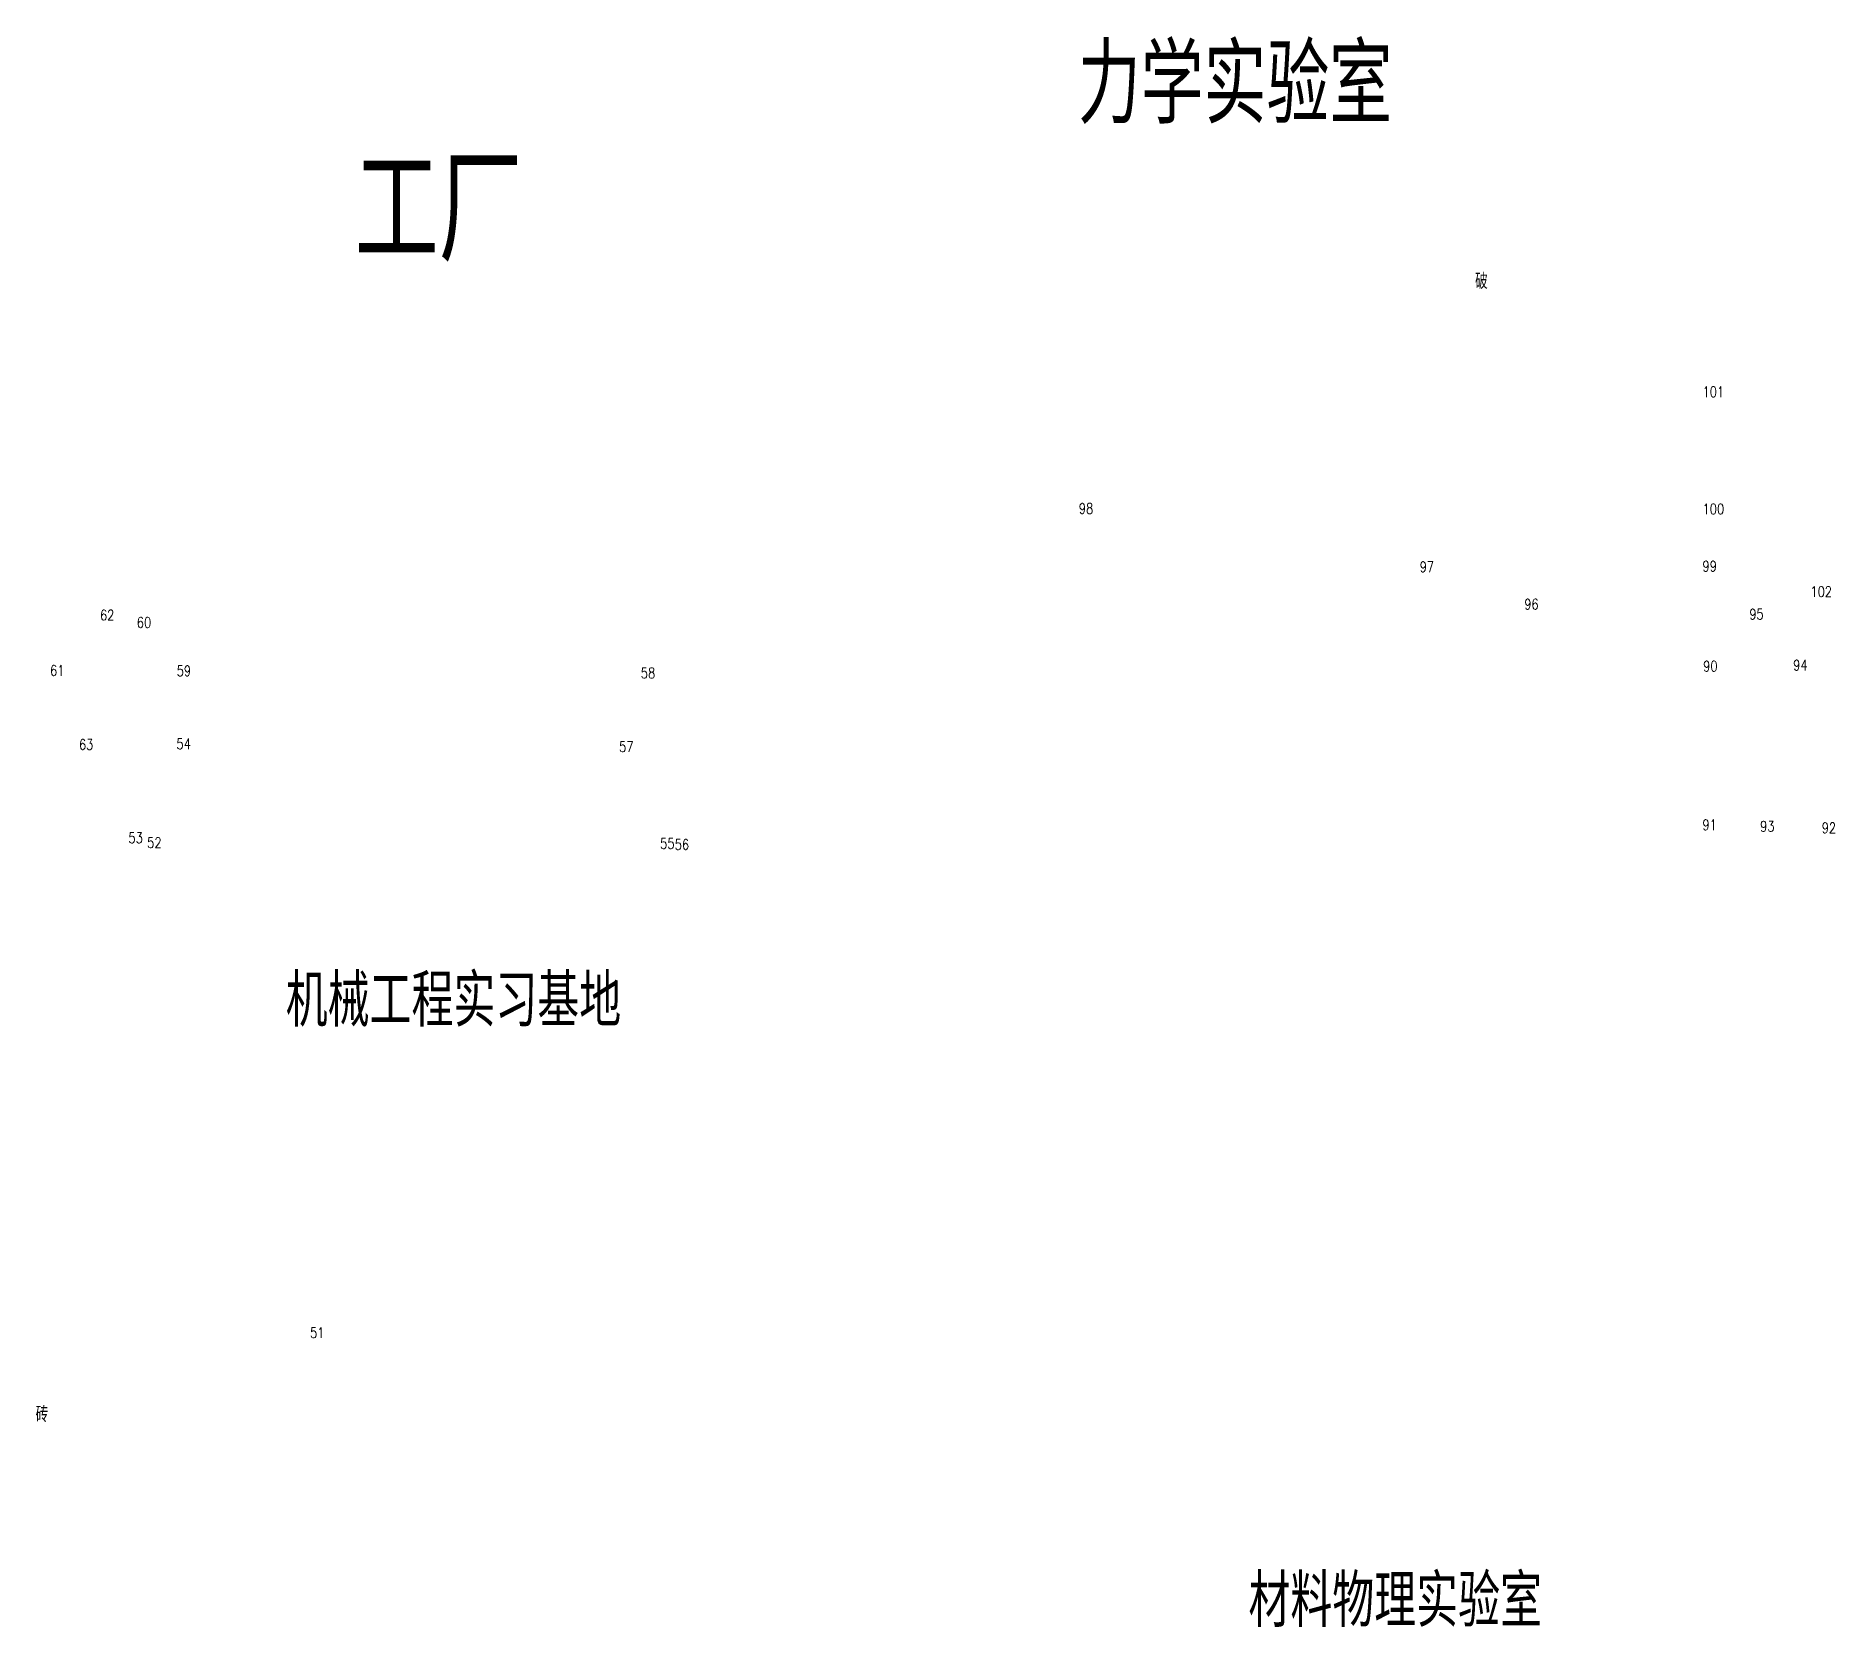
# Model space of a CAD drawing. Extents: x -992 to 2561, y -723 to 1492.
# Drawn here: x -159.4 to 12.2, y -694.9 to -543.1 of the extents above; entities that cross this region are included whole.
import ezdxf
from ezdxf.enums import TextEntityAlignment as Align

# ---------------------------------------------------------------- set-up
doc = ezdxf.new("R2010")
doc.units = 0
doc.header["$LTSCALE"] = 0.5
doc.linetypes.add('X5', pattern=[3, 2, -1])
doc.layers.add('JMD', color=6, linetype='CONTINUOUS')
doc.layers.add('ZDH', color=1, linetype='CONTINUOUS')
doc.styles.add('HZ', font='rs.shx', dxfattribs={"width": 0.8, "bigfont": 'hztxt.shx'})

msp = doc.modelspace()

# ---------------------------------------------------------------- texts
at = {"layer": 'JMD', "linetype": 'Continuous', "style": 'HZ', "width": 0.8}
for s, height, p in [('力学实验室', 7.5, (-45, -547.35)), ('工厂', 10, (-120.98, -559.62, -8.92)), ('机械工程实习基地', 5, (-119.57, -634.87, -8.92)), ('材料物理实验室', 5, (-29.72, -692.11, -8.92))]:
    msp.add_text(s, height=height, dxfattribs=at).set_placement(p, align=Align.MIDDLE)
at = {"layer": 'JMD', "linetype": 'X5', "style": 'HZ', "width": 0.8}
msp.add_text('破', height=1.5, dxfattribs=at).set_placement((-21.5, -566.45, -8.92), align=Align.MIDDLE)
msp.add_text('破', height=1.5, dxfattribs=at).set_placement((-21.5, -566.45, -8.92), align=Align.MIDDLE)
at = {"layer": 'JMD', "linetype": 'Continuous', "style": 'HZ', "width": 0.8}
msp.add_text('砖', height=1.5, dxfattribs=at).set_placement((-158.23, -674.61, -8.92), align=Align.MIDDLE_RIGHT)
msp.add_text('砖', height=1.5, dxfattribs=at).set_placement((-158.23, -674.61, -8.92), align=Align.MIDDLE_RIGHT)
at = {"layer": 'ZDH', "linetype": 'Continuous', "style": 'HZ', "width": 0.8}
for s, p in [('101', (-0.4, -577.58, -0.97)), ('101', (-0.4, -577.58, -0.97)), ('98', (-59.9, -588.72, -1.65)), ('98', (-59.9, -588.72, -1.65)), ('98', (-59.9, -588.72, -1.65)), ('98', (-59.9, -588.72, -1.65)), ('100', (-0.4, -588.76, -0.58)), ('100', (-0.4, -588.76, -0.58)), ('97', (-27.39, -594.28, -0.39)), ('97', (-27.39, -594.28, -0.39)), ('99', (-0.41, -594.21, -0.46)), ('99', (-0.41, -594.21, -0.46)), ('96', (-17.41, -597.84, -0.42)), ('96', (-17.41, -597.84, -0.42)), ('102', (9.89, -596.64, -0.46)), ('102', (9.89, -596.64, -0.46)), ('62', (-153.29, -598.88, 0.45)), ('62', (-153.29, -598.88, 0.45)), ('62', (-153.29, -598.88, 0.45)), ('62', (-153.29, -598.88, 0.45)), ('60', (-149.78, -599.59, 0.08)), ('60', (-149.78, -599.59, 0.08)), ('60', (-149.78, -599.59, 0.08)), ('60', (-149.78, -599.59, 0.08)), ('95', (4.06, -598.79, -0.47)), ('95', (4.06, -598.79, -0.47)), ('61', (-158.06, -604.17, -0.28)), ('61', (-158.06, -604.17, -0.28)), ('61', (-158.06, -604.17, -0.28)), ('61', (-158.06, -604.17, -0.28)), ('59', (-145.97, -604.2, -0.37)), ('59', (-145.97, -604.2, -0.37)), ('59', (-145.97, -604.2, -0.37)), ('59', (-145.97, -604.2, -0.37)), ('58', (-101.69, -604.4, 0.02)), ('58', (-101.69, -604.4, 0.02)), ('58', (-101.69, -604.4, 0.02)), ('58', (-101.69, -604.4, 0.02)), ('90', (-0.34, -603.75, -0.41)), ('90', (-0.34, -603.75, -0.41)), ('94', (8.25, -603.65, -0.45)), ('94', (8.25, -603.65, -0.45)), ('63', (-155.3, -611.23, -0.33)), ('63', (-155.3, -611.23, -0.33)), ('54', (-145.99, -611.16, -0.35)), ('54', (-145.99, -611.16, -0.35)), ('57', (-103.76, -611.43, -0.33)), ('57', (-103.76, -611.43, -0.33)), ('91', (-0.42, -618.88, -0.06)), ('91', (-0.42, -618.88, -0.06)), ('53', (-150.57, -620.13, -0.4)), ('53', (-150.57, -620.13, -0.4)), ('52', (-148.79, -620.58, -0.31)), ('52', (-148.79, -620.58, -0.31)), ('93', (5.09, -619.03, -0.48)), ('93', (5.09, -619.03, -0.48)), ('92', (10.97, -619.17, -0.05)), ('92', (10.97, -619.17, -0.05)), ('55', (-99.85, -620.66, -0.58)), ('55', (-99.85, -620.66, -0.58)), ('56', (-98.46, -620.76, -0.58)), ('56', (-98.46, -620.76, -0.58)), ('51', (-133.25, -667.32, 1.23)), ('51', (-133.25, -667.32, 1.23))]:
    msp.add_text(s, height=1, dxfattribs=at).set_placement(p)

doc.saveas('drawing.dxf')
